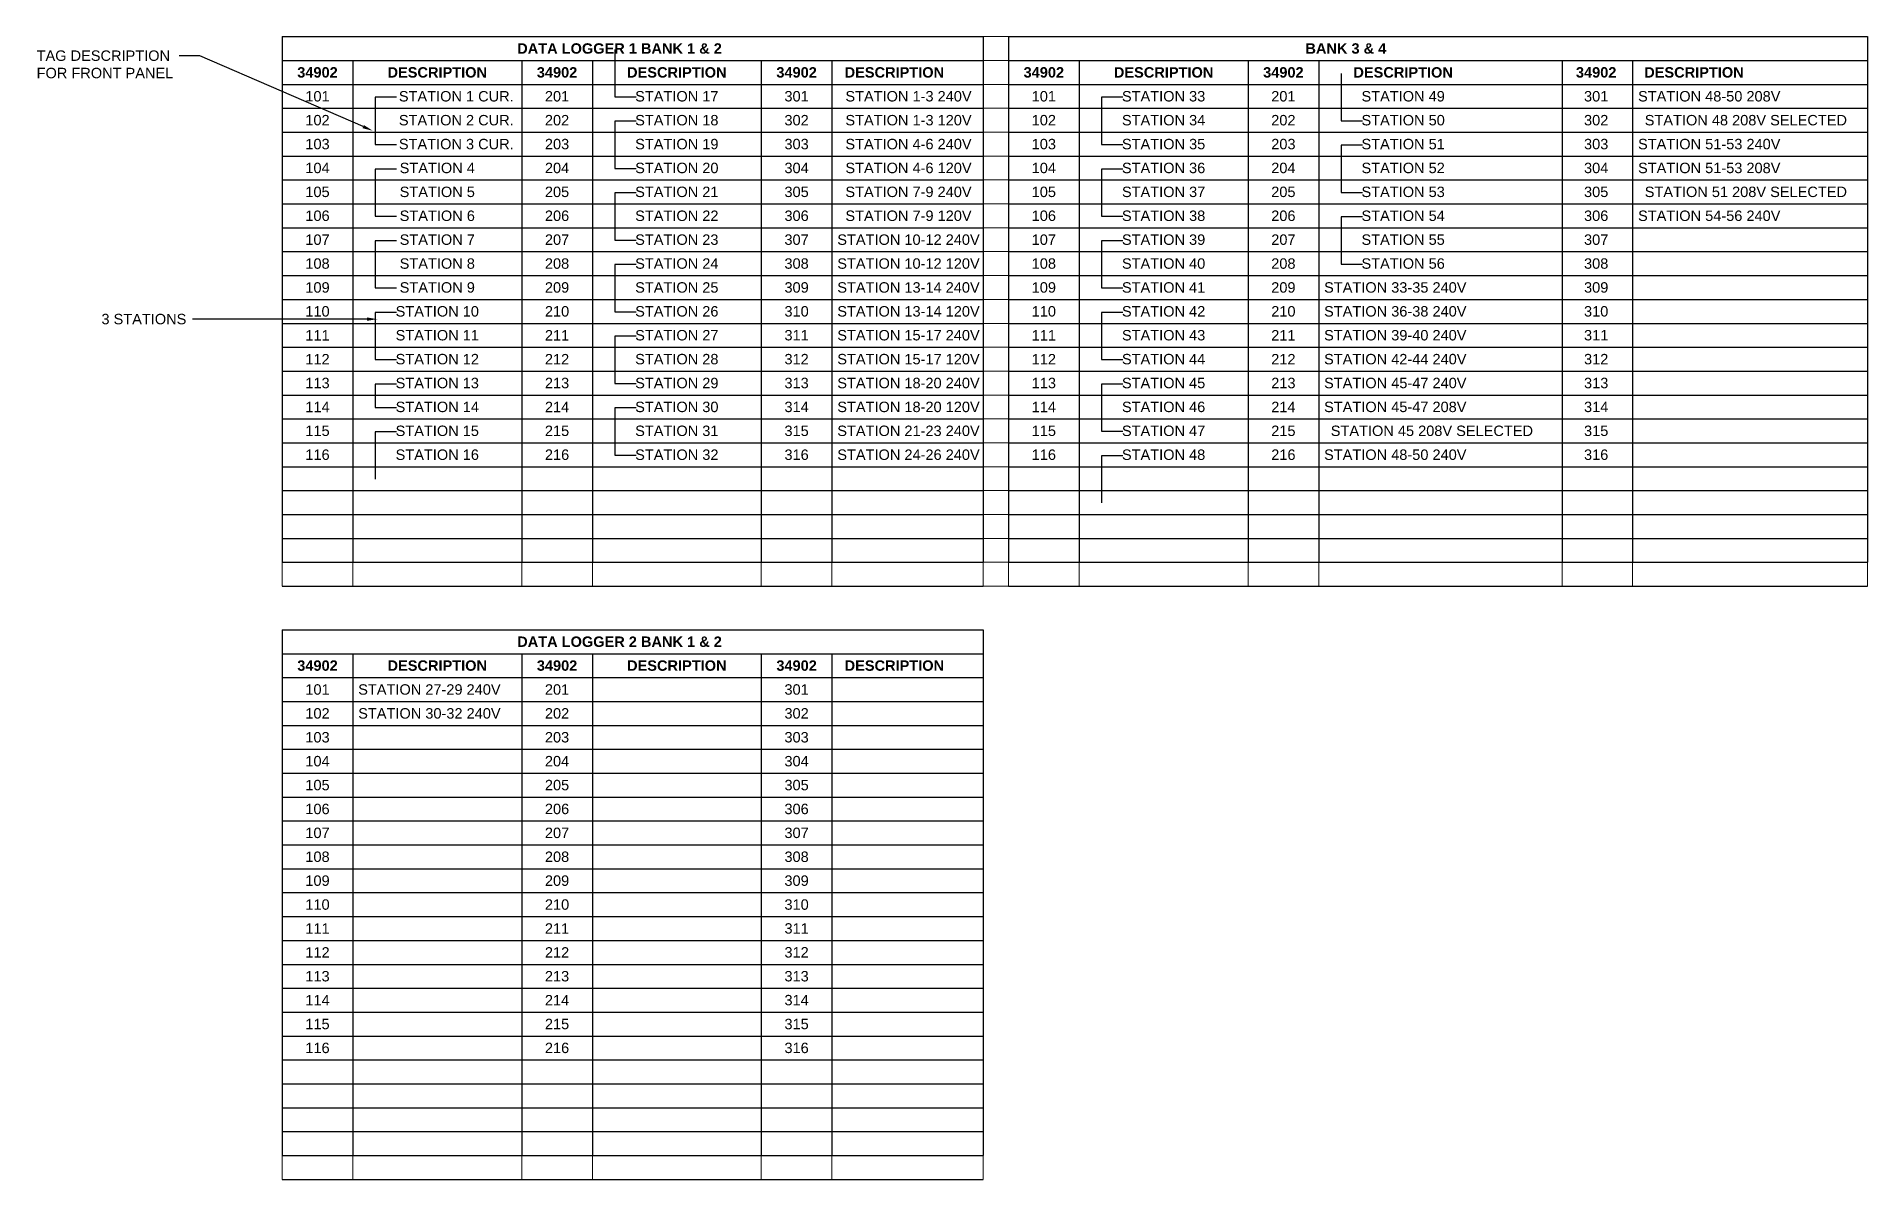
# Model space of a CAD drawing. Header units: inches. Extents: x -228 to 241, y -155 to 115.
# Drawn here: x -154.82 to -132.86, y -96.91 to -83.2 of the extents above; entities that cross this region are included whole.
import ezdxf
from ezdxf import colors
from ezdxf.entities.mleader import LeaderData, LeaderLine
from ezdxf.math import Vec2, Vec3

# ---------------------------------------------------------------- set-up
doc = ezdxf.new("R2010")
doc.units = ezdxf.units.IN
doc.header["$MEASUREMENT"] = 0
for name, color, linetype in [('PANEL DESCRIPTION', 93, 'Continuous'), ('PANEL WIRE', 5, 'Continuous'), ('TEXT', 4, 'Continuous')]:
    doc.layers.add(name, color=color, linetype=linetype)
doc.styles.add('Notes', font='arial.ttf', dxfattribs={"height": 0.125})
doc.styles.get("Standard").update_dxf_attribs({"font": 'arial.ttf'})

msp = doc.modelspace()

# ---------------------------------------------------------------- texts
at = {"layer": 'PANEL WIRE', "color": 4, "char_height": 0.125, "attachment_point": 5}
for s, insert, width in [('{\\fArial|b1|i0|c0|p34;DATA LOGGER 1 BANK 1 & 2}', (-147.830604, -83.346009), 7.97222222), ('{\\fArial|b1|i0|c0|p34;BANK 3 & 4}', (-139.118334, -83.346009), 7.97222222), ('{\\fArial|b1|i0|c0|p34;34902}', (-151.453381, -83.632676), 0.72666667), ('{\\fArial|b1|i0|c0;DESCRIPTION', (-150.016715, -83.632676), 1.90666667), ('{\\fArial|b1|i0|c0|p34;34902}', (-148.580048, -83.632676), 0.72666667), ('{\\fArial|b1|i0|c0;DESCRIPTION', (-147.143381, -83.632676), 1.90666667), ('{\\fArial|b1|i0|c0|p34;34902}', (-145.706715, -83.632676), 0.72666667), ('{\\fArial|b1|i0|c0;DESCRIPTION', (-144.533937, -83.632676), 1.37888889), ('{\\fArial|b1|i0|c0|p34;34902}', (-142.741111, -83.632676), 0.72666667), ('{\\fArial|b1|i0|c0;DESCRIPTION', (-141.304445, -83.632676), 1.90666667), ('{\\fArial|b1|i0|c0|p34;34902}', (-139.867778, -83.632676), 0.72666667), ('{\\fArial|b1|i0|c0;DESCRIPTION', (-138.431111, -83.632676), 1.90666667), ('{\\fArial|b1|i0|c0|p34;34902}', (-136.115735, -83.632676), 0.72666667), ('{\\fArial|b1|i0|c0;DESCRIPTION', (-134.942957, -83.632676), 1.37888889), ('{\\fArial|b0|i0|c0;101', (-151.453381, -83.919343), 0.72666667), ('STATION 1 CUR.', (-149.788468, -83.919343), 1.90666667), ('{\\fArial|b0|i0|c0;201', (-148.580048, -83.919343), 0.72666667), ('STATION 17', (-147.143381, -83.919343), 1.90666667), ('{\\fArial|b0|i0|c0;301', (-145.706715, -83.919343), 0.72666667), ('STATION 1-3 240V', (-144.36451, -83.919343), 2.22171441), ('{\\fArial|b0|i0|c0;101', (-142.741111, -83.919343), 0.72666667), ('STATION 33', (-141.304445, -83.919343), 1.90666667), ('{\\fArial|b0|i0|c0;201', (-139.867778, -83.919343), 0.72666667), ('STATION 49', (-138.431111, -83.919343), 1.90666667), ('{\\fArial|b0|i0|c0;301', (-136.115735, -83.919343), 0.72666667), ('STATION 48-50 208V', (-134.759641, -83.919343), 2.22171441), ('{\\fArial|b0|i0|c0;102', (-151.453381, -84.206009), 0.72666667), ('STATION 2 CUR.', (-149.788467, -84.206009), 1.90666667), ('{\\fArial|b0|i0|c0;202', (-148.580048, -84.206009), 0.72666667), ('STATION 18', (-147.143381, -84.206009), 1.90666667), ('{\\fArial|b0|i0|c0;302', (-145.706715, -84.206009), 0.72666667), ('STATION 1-3 120V', (-144.36451, -84.206009), 2.22171441), ('{\\fArial|b0|i0|c0;102', (-142.741111, -84.206009), 0.72666667), ('STATION 34', (-141.304445, -84.206009), 1.90666667), ('{\\fArial|b0|i0|c0;202', (-139.867778, -84.206009), 0.72666667), ('STATION 50', (-138.431111, -84.206009), 1.90666667), ('{\\fArial|b0|i0|c0;302', (-136.115735, -84.206009), 0.72666667), ('STATION 48 208V SELECTED', (-134.320286, -84.206009), 3.59708337), ('{\\fArial|b0|i0|c0;103', (-151.453381, -84.492676), 0.72666667), ('STATION 3 CUR.', (-149.788467, -84.492676), 1.90666667), ('{\\fArial|b0|i0|c0;203', (-148.580048, -84.492676), 0.72666667), ('STATION 19', (-147.143381, -84.492676), 1.90666667), ('{\\fArial|b0|i0|c0;303', (-145.706715, -84.492676), 0.72666667), ('STATION 4-6 240V', (-144.36451, -84.492676), 2.22171441), ('{\\fArial|b0|i0|c0;103', (-142.741111, -84.492676), 0.72666667), ('STATION 35', (-141.304445, -84.492676), 1.90666667), ('{\\fArial|b0|i0|c0;203', (-139.867778, -84.492676), 0.72666667), ('STATION 51', (-138.431111, -84.492676), 1.90666667), ('{\\fArial|b0|i0|c0;303', (-136.115735, -84.492676), 0.72666667), ('STATION 51-53 240V', (-134.759641, -84.492676), 2.22171441), ('{\\fArial|b0|i0|c0;104', (-151.453381, -84.779343), 0.72666667), ('STATION 4', (-150.016715, -84.779343), 1.90666667), ('{\\fArial|b0|i0|c0;204', (-148.580048, -84.779343), 0.72666667), ('STATION 20', (-147.143381, -84.779343), 1.90666667), ('{\\fArial|b0|i0|c0;304', (-145.706715, -84.779343), 0.72666667), ('STATION 4-6 120V', (-144.36451, -84.779343), 2.22171441), ('{\\fArial|b0|i0|c0;104', (-142.741111, -84.779343), 0.72666667), ('STATION 36', (-141.304445, -84.779343), 1.90666667), ('{\\fArial|b0|i0|c0;204', (-139.867778, -84.779343), 0.72666667), ('STATION 52', (-138.431111, -84.779343), 1.90666667), ('{\\fArial|b0|i0|c0;304', (-136.115735, -84.779343), 0.72666667), ('STATION 51-53 208V', (-134.759641, -84.779343), 2.22171441), ('{\\fArial|b0|i0|c0;105', (-151.453381, -85.066009), 0.72666667), ('STATION 5', (-150.016715, -85.066009), 1.90666667), ('{\\fArial|b0|i0|c0;205', (-148.580048, -85.066009), 0.72666667), ('STATION 21', (-147.143381, -85.066009), 1.90666667), ('{\\fArial|b0|i0|c0;305', (-145.706715, -85.066009), 0.72666667), ('STATION 7-9 240V', (-144.36451, -85.066009), 2.22171441), ('{\\fArial|b0|i0|c0;105', (-142.741111, -85.066009), 0.72666667), ('STATION 37', (-141.304445, -85.066009), 1.90666667), ('{\\fArial|b0|i0|c0;205', (-139.867778, -85.066009), 0.72666667), ('STATION 53', (-138.431111, -85.066009), 1.90666667), ('{\\fArial|b0|i0|c0;305', (-136.115735, -85.066009), 0.72666667), ('STATION 51 208V SELECTED', (-134.320286, -85.066009), 3.59708337), ('{\\fArial|b0|i0|c0;106', (-151.453381, -85.352676), 0.72666667), ('STATION 6', (-150.016715, -85.352676), 1.90666667), ('{\\fArial|b0|i0|c0;206', (-148.580048, -85.352676), 0.72666667), ('STATION 22', (-147.143381, -85.352676), 1.90666667), ('{\\fArial|b0|i0|c0;306', (-145.706715, -85.352676), 0.72666667), ('STATION 7-9 120V', (-144.36451, -85.352676), 2.22171441), ('{\\fArial|b0|i0|c0;106', (-142.741111, -85.352676), 0.72666667), ('STATION 38', (-141.304445, -85.352676), 1.90666667), ('{\\fArial|b0|i0|c0;206', (-139.867778, -85.352676), 0.72666667), ('STATION 54', (-138.431111, -85.352676), 1.90666667), ('{\\fArial|b0|i0|c0;306', (-136.115735, -85.352676), 0.72666667), ('STATION 54-56 240V', (-134.759641, -85.352676), 2.22171441), ('{\\fArial|b0|i0|c0;107', (-151.453381, -85.639343), 0.72666667), ('STATION 7', (-150.016715, -85.639343), 1.90666667), ('{\\fArial|b0|i0|c0;207', (-148.580048, -85.639343), 0.72666667), ('STATION 23', (-147.143381, -85.639343), 1.90666667), ('{\\fArial|b0|i0|c0;307', (-145.706715, -85.639343), 0.72666667), ('STATION 10-12 240V', (-144.36451, -85.639343), 2.22171441), ('{\\fArial|b0|i0|c0;107', (-142.741111, -85.639343), 0.72666667), ('STATION 39', (-141.304445, -85.639343), 1.90666667), ('{\\fArial|b0|i0|c0;207', (-139.867778, -85.639343), 0.72666667), ('STATION 55', (-138.431111, -85.639343), 1.90666667), ('{\\fArial|b0|i0|c0;307', (-136.115735, -85.639343), 0.72666667), ('{\\fArial|b0|i0|c0;108', (-151.453381, -85.926009), 0.72666667), ('STATION 8', (-150.016715, -85.926009), 1.90666667), ('{\\fArial|b0|i0|c0;208', (-148.580048, -85.926009), 0.72666667), ('STATION 24', (-147.143381, -85.926009), 1.90666667), ('{\\fArial|b0|i0|c0;308', (-145.706715, -85.926009), 0.72666667), ('STATION 10-12 120V', (-144.36451, -85.926009), 2.22171441), ('{\\fArial|b0|i0|c0;108', (-142.741111, -85.926009), 0.72666667), ('STATION 40', (-141.304445, -85.926009), 1.90666667), ('{\\fArial|b0|i0|c0;208', (-139.867778, -85.926009), 0.72666667), ('STATION 56', (-138.431111, -85.926009), 1.90666667), ('{\\fArial|b0|i0|c0;308', (-136.115735, -85.926009), 0.72666667), ('{\\fArial|b0|i0|c0;109', (-151.453381, -86.212676), 0.72666667), ('STATION 9', (-150.016715, -86.212676), 1.90666667), ('{\\fArial|b0|i0|c0;209', (-148.580048, -86.212676), 0.72666667), ('STATION 25', (-147.143381, -86.212676), 1.90666667), ('{\\fArial|b0|i0|c0;309', (-145.706715, -86.212676), 0.72666667), ('STATION 13-14 240V', (-144.36451, -86.212676), 2.22171441), ('{\\fArial|b0|i0|c0;109', (-142.741111, -86.212676), 0.72666667), ('STATION 41', (-141.304445, -86.212676), 1.90666667), ('{\\fArial|b0|i0|c0;209', (-139.867778, -86.212676), 0.72666667), ('STATION 33-35 240V', (-138.525574, -86.212676), 2.22171441), ('{\\fArial|b0|i0|c0;309', (-136.115735, -86.212676), 0.72666667), ('{\\fArial|b0|i0|c0;110', (-151.453381, -86.499343), 0.72666667), ('STATION 10', (-150.016715, -86.499343), 1.90666667), ('{\\fArial|b0|i0|c0;210', (-148.580048, -86.499343), 0.72666667), ('STATION 26', (-147.143381, -86.499343), 1.90666667), ('{\\fArial|b0|i0|c0;310', (-145.706715, -86.499343), 0.72666667), ('STATION 13-14 120V', (-144.36451, -86.499343), 2.22171441), ('{\\fArial|b0|i0|c0;110', (-142.741111, -86.499343), 0.72666667), ('STATION 42', (-141.304445, -86.499343), 1.90666667), ('{\\fArial|b0|i0|c0;210', (-139.867778, -86.499343), 0.72666667), ('STATION 36-38 240V', (-138.525574, -86.499343), 2.22171441), ('{\\fArial|b0|i0|c0;310', (-136.115735, -86.499343), 0.72666667), ('{\\fArial|b0|i0|c0;111', (-151.453381, -86.786009), 0.72666667), ('STATION 11', (-150.016715, -86.786009), 1.90666667), ('{\\fArial|b0|i0|c0;211', (-148.580048, -86.786009), 0.72666667), ('STATION 27', (-147.143381, -86.786009), 1.90666667), ('{\\fArial|b0|i0|c0;311', (-145.706715, -86.786009), 0.72666667), ('STATION 15-17 240V', (-144.36451, -86.786009), 2.22171441), ('{\\fArial|b0|i0|c0;111', (-142.741111, -86.786009), 0.72666667), ('STATION 43', (-141.304445, -86.786009), 1.90666667), ('{\\fArial|b0|i0|c0;211', (-139.867778, -86.786009), 0.72666667), ('STATION 39-40 240V', (-138.525574, -86.786009), 2.22171441), ('{\\fArial|b0|i0|c0;311', (-136.115735, -86.786009), 0.72666667), ('{\\fArial|b0|i0|c0;112', (-151.453381, -87.072676), 0.72666667), ('STATION 12', (-150.016715, -87.072676), 1.90666667), ('{\\fArial|b0|i0|c0;212', (-148.580048, -87.072676), 0.72666667), ('STATION 28', (-147.143381, -87.072676), 1.90666667), ('{\\fArial|b0|i0|c0;312', (-145.706715, -87.072676), 0.72666667), ('STATION 15-17 120V', (-144.36451, -87.072676), 2.22171441), ('{\\fArial|b0|i0|c0;112', (-142.741111, -87.072676), 0.72666667), ('STATION 44', (-141.304445, -87.072676), 1.90666667), ('{\\fArial|b0|i0|c0;212', (-139.867778, -87.072676), 0.72666667), ('STATION 42-44 240V', (-138.525574, -87.072676), 2.22171441), ('{\\fArial|b0|i0|c0;312', (-136.115735, -87.072676), 0.72666667), ('{\\fArial|b0|i0|c0;113', (-151.453381, -87.359343), 0.72666667), ('STATION 13', (-150.016715, -87.359343), 1.90666667), ('{\\fArial|b0|i0|c0;213', (-148.580048, -87.359343), 0.72666667), ('STATION 29', (-147.143381, -87.359343), 1.90666667), ('{\\fArial|b0|i0|c0;313', (-145.706715, -87.359343), 0.72666667), ('STATION 18-20 240V', (-144.36451, -87.359343), 2.22171441), ('{\\fArial|b0|i0|c0;113', (-142.741111, -87.359343), 0.72666667), ('STATION 45', (-141.304445, -87.359343), 1.90666667), ('{\\fArial|b0|i0|c0;213', (-139.867778, -87.359343), 0.72666667), ('STATION 45-47 240V', (-138.525574, -87.359343), 2.22171441), ('{\\fArial|b0|i0|c0;313', (-136.115735, -87.359343), 0.72666667), ('{\\fArial|b0|i0|c0;114', (-151.453381, -87.646009), 0.72666667), ('STATION 14', (-150.016715, -87.646009), 1.90666667), ('{\\fArial|b0|i0|c0;214', (-148.580048, -87.646009), 0.72666667), ('STATION 30', (-147.143381, -87.646009), 1.90666667), ('{\\fArial|b0|i0|c0;314', (-145.706715, -87.646009), 0.72666667), ('STATION 18-20 120V', (-144.36451, -87.646009), 2.22171441), ('{\\fArial|b0|i0|c0;114', (-142.741111, -87.646009), 0.72666667), ('STATION 46', (-141.304445, -87.646009), 1.90666667), ('{\\fArial|b0|i0|c0;214', (-139.867778, -87.646009), 0.72666667), ('STATION 45-47 208V', (-138.525574, -87.646009), 2.22171441), ('{\\fArial|b0|i0|c0;314', (-136.115735, -87.646009), 0.72666667), ('{\\fArial|b0|i0|c0;115', (-151.453381, -87.932676), 0.72666667), ('STATION 15', (-150.016715, -87.932676), 1.90666667), ('{\\fArial|b0|i0|c0;215', (-148.580048, -87.932676), 0.72666667), ('STATION 31', (-147.143381, -87.932676), 1.90666667), ('{\\fArial|b0|i0|c0;315', (-145.706715, -87.932676), 0.72666667), ('STATION 21-23 240V', (-144.36451, -87.932676), 2.22171441), ('{\\fArial|b0|i0|c0;115', (-142.741111, -87.932676), 0.72666667), ('STATION 47', (-141.304445, -87.932676), 1.90666667), ('{\\fArial|b0|i0|c0;215', (-139.867778, -87.932676), 0.72666667), ('STATION 45 208V SELECTED', (-138.086219, -87.932676), 3.59708337), ('{\\fArial|b0|i0|c0;315', (-136.115735, -87.932676), 0.72666667), ('{\\fArial|b0|i0|c0;116', (-151.453381, -88.219343), 0.72666667), ('STATION 16', (-150.016715, -88.219343), 1.90666667), ('{\\fArial|b0|i0|c0;216', (-148.580048, -88.219343), 0.72666667), ('STATION 32', (-147.143381, -88.219343), 1.90666667), ('{\\fArial|b0|i0|c0;316', (-145.706715, -88.219343), 0.72666667), ('STATION 24-26 240V', (-144.36451, -88.219343), 2.22171441), ('{\\fArial|b0|i0|c0;116', (-142.741111, -88.219343), 0.72666667), ('STATION 48', (-141.304445, -88.219343), 1.90666667), ('{\\fArial|b0|i0|c0;216', (-139.867778, -88.219343), 0.72666667), ('STATION 48-50 240V', (-138.525574, -88.219343), 2.22171441), ('{\\fArial|b0|i0|c0;316', (-136.115735, -88.219343), 0.72666667), ('{\\fArial|b1|i0|c0|p34;DATA LOGGER 2 BANK 1 & 2}', (-147.830604, -90.462783), 7.97222222), ('{\\fArial|b1|i0|c0|p34;34902}', (-151.453381, -90.749449), 0.72666667), ('{\\fArial|b1|i0|c0;DESCRIPTION', (-150.016715, -90.749449), 1.90666667), ('{\\fArial|b1|i0|c0|p34;34902}', (-148.580048, -90.749449), 0.72666667), ('{\\fArial|b1|i0|c0;DESCRIPTION', (-147.143381, -90.749449), 1.90666667), ('{\\fArial|b1|i0|c0|p34;34902}', (-145.706715, -90.749449), 0.72666667), ('{\\fArial|b1|i0|c0;DESCRIPTION', (-144.533937, -90.749449), 1.37888889), ('{\\fArial|b0|i0|c0;101', (-151.453381, -91.036116), 0.72666667), ('STATION 27-29 240V', (-150.111177, -91.036116), 2.22171441), ('{\\fArial|b0|i0|c0;201', (-148.580048, -91.036116), 0.72666667), ('{\\fArial|b0|i0|c0;301', (-145.706715, -91.036116), 0.72666667), ('{\\fArial|b0|i0|c0;102', (-151.453381, -91.322783), 0.72666667), ('STATION 30-32 240V', (-150.111177, -91.322783), 2.22171441), ('{\\fArial|b0|i0|c0;202', (-148.580048, -91.322783), 0.72666667), ('{\\fArial|b0|i0|c0;302', (-145.706715, -91.322783), 0.72666667), ('{\\fArial|b0|i0|c0;103', (-151.453381, -91.609449), 0.72666667), ('{\\fArial|b0|i0|c0;203', (-148.580048, -91.609449), 0.72666667), ('{\\fArial|b0|i0|c0;303', (-145.706715, -91.609449), 0.72666667), ('{\\fArial|b0|i0|c0;104', (-151.453381, -91.896116), 0.72666667), ('{\\fArial|b0|i0|c0;204', (-148.580048, -91.896116), 0.72666667), ('{\\fArial|b0|i0|c0;304', (-145.706715, -91.896116), 0.72666667), ('{\\fArial|b0|i0|c0;105', (-151.453381, -92.182783), 0.72666667), ('{\\fArial|b0|i0|c0;205', (-148.580048, -92.182783), 0.72666667), ('{\\fArial|b0|i0|c0;305', (-145.706715, -92.182783), 0.72666667), ('{\\fArial|b0|i0|c0;106', (-151.453381, -92.469449), 0.72666667), ('{\\fArial|b0|i0|c0;206', (-148.580048, -92.469449), 0.72666667), ('{\\fArial|b0|i0|c0;306', (-145.706715, -92.469449), 0.72666667), ('{\\fArial|b0|i0|c0;107', (-151.453381, -92.756116), 0.72666667), ('{\\fArial|b0|i0|c0;207', (-148.580048, -92.756116), 0.72666667), ('{\\fArial|b0|i0|c0;307', (-145.706715, -92.756116), 0.72666667), ('{\\fArial|b0|i0|c0;108', (-151.453381, -93.042783), 0.72666667), ('{\\fArial|b0|i0|c0;208', (-148.580048, -93.042783), 0.72666667), ('{\\fArial|b0|i0|c0;308', (-145.706715, -93.042783), 0.72666667), ('{\\fArial|b0|i0|c0;109', (-151.453381, -93.329449), 0.72666667), ('{\\fArial|b0|i0|c0;209', (-148.580048, -93.329449), 0.72666667), ('{\\fArial|b0|i0|c0;309', (-145.706715, -93.329449), 0.72666667), ('{\\fArial|b0|i0|c0;110', (-151.453381, -93.616116), 0.72666667), ('{\\fArial|b0|i0|c0;210', (-148.580048, -93.616116), 0.72666667), ('{\\fArial|b0|i0|c0;310', (-145.706715, -93.616116), 0.72666667), ('{\\fArial|b0|i0|c0;111', (-151.453381, -93.902783), 0.72666667), ('{\\fArial|b0|i0|c0;211', (-148.580048, -93.902783), 0.72666667), ('{\\fArial|b0|i0|c0;311', (-145.706715, -93.902783), 0.72666667), ('{\\fArial|b0|i0|c0;112', (-151.453381, -94.189449), 0.72666667), ('{\\fArial|b0|i0|c0;212', (-148.580048, -94.189449), 0.72666667), ('{\\fArial|b0|i0|c0;312', (-145.706715, -94.189449), 0.72666667), ('{\\fArial|b0|i0|c0;113', (-151.453381, -94.476116), 0.72666667), ('{\\fArial|b0|i0|c0;213', (-148.580048, -94.476116), 0.72666667), ('{\\fArial|b0|i0|c0;313', (-145.706715, -94.476116), 0.72666667), ('{\\fArial|b0|i0|c0;114', (-151.453381, -94.762783), 0.72666667), ('{\\fArial|b0|i0|c0;214', (-148.580048, -94.762783), 0.72666667), ('{\\fArial|b0|i0|c0;314', (-145.706715, -94.762783), 0.72666667), ('{\\fArial|b0|i0|c0;115', (-151.453381, -95.049449), 0.72666667), ('{\\fArial|b0|i0|c0;215', (-148.580048, -95.049449), 0.72666667), ('{\\fArial|b0|i0|c0;315', (-145.706715, -95.049449), 0.72666667), ('{\\fArial|b0|i0|c0;116', (-151.453381, -95.336116), 0.72666667), ('{\\fArial|b0|i0|c0;216', (-148.580048, -95.336116), 0.72666667), ('{\\fArial|b0|i0|c0;316', (-145.706715, -95.336116), 0.72666667)]:
    msp.add_mtext(s, dxfattribs=dict(at, insert=insert, width=width))

# ---------------------------------------------------------------- linework, layer by layer
at = {"layer": 'PANEL WIRE', "color": 3}
for p, q in [((-151.876715, -83.202676), (-143.469445, -83.202676)), ((-151.876715, -83.202676), (-151.876715, -89.509343)), ((-143.469445, -83.202676), (-143.469445, -83.489343)), ((-143.164445, -83.202676), (-132.862659, -83.202676)), ((-143.164445, -83.202676), (-143.164445, -89.509343)), ((-132.862659, -83.202676), (-132.862659, -83.489343)), ((-151.876715, -83.489343), (-151.030048, -83.489343)), ((-151.030048, -83.489343), (-143.469445, -83.489343)), ((-151.030048, -83.489343), (-151.030048, -89.509343)), ((-149.003381, -83.489343), (-149.003381, -89.509343)), ((-148.156715, -83.489343), (-148.156715, -89.509343)), ((-146.130048, -83.489343), (-146.130048, -89.509343)), ((-145.283381, -83.489343), (-145.283381, -89.509343)), ((-143.469445, -83.489343), (-143.469445, -89.509343)), ((-143.164445, -83.489343), (-142.317778, -83.489343)), ((-142.317778, -83.489343), (-132.862659, -83.489343)), ((-142.317778, -83.489343), (-142.317778, -89.509343)), ((-140.291111, -83.489343), (-140.291111, -89.509343)), ((-139.444445, -83.489343), (-139.444445, -89.509343)), ((-136.525179, -83.489343), (-136.525179, -89.509343)), ((-135.678512, -83.489343), (-135.678512, -89.509343)), ((-132.862659, -83.489343), (-132.862659, -89.509343)), ((-151.876715, -83.776009), (-143.469445, -83.776009)), ((-143.164445, -83.776009), (-132.862659, -83.776009)), ((-151.876715, -84.062676), (-143.469445, -84.062676)), ((-143.164445, -84.062676), (-132.862659, -84.062676)), ((-151.876715, -84.349343), (-143.469445, -84.349343)), ((-143.164445, -84.349343), (-132.862659, -84.349343)), ((-151.876715, -84.636009), (-143.469445, -84.636009)), ((-143.164445, -84.636009), (-132.862659, -84.636009)), ((-151.876715, -84.922676), (-143.469445, -84.922676)), ((-143.164445, -84.922676), (-132.862659, -84.922676)), ((-151.876715, -85.209343), (-143.469445, -85.209343)), ((-143.164445, -85.209343), (-132.862659, -85.209343)), ((-151.876715, -85.496009), (-143.469445, -85.496009)), ((-143.164445, -85.496009), (-132.862659, -85.496009)), ((-151.876715, -85.782676), (-143.469445, -85.782676)), ((-143.164445, -85.782676), (-132.862659, -85.782676)), ((-151.876715, -86.069343), (-143.469445, -86.069343)), ((-143.164445, -86.069343), (-132.862659, -86.069343)), ((-151.876715, -86.356009), (-143.469445, -86.356009)), ((-143.164445, -86.356009), (-132.862659, -86.356009)), ((-151.876715, -86.642676), (-143.469445, -86.642676)), ((-143.164445, -86.642676), (-132.862659, -86.642676)), ((-151.876715, -86.929343), (-143.469445, -86.929343)), ((-143.164445, -86.929343), (-132.862659, -86.929343)), ((-151.876715, -87.216009), (-143.469445, -87.216009)), ((-143.164445, -87.216009), (-132.862659, -87.216009)), ((-151.876715, -87.502676), (-143.469445, -87.502676)), ((-143.164445, -87.502676), (-132.862659, -87.502676)), ((-151.876715, -87.789343), (-143.469445, -87.789343)), ((-143.164445, -87.789343), (-132.862659, -87.789343)), ((-151.876715, -88.076009), (-143.469445, -88.076009)), ((-143.164445, -88.076009), (-132.862659, -88.076009)), ((-151.876715, -88.362676), (-143.469445, -88.362676)), ((-143.164445, -88.362676), (-132.862659, -88.362676)), ((-151.876715, -88.649343), (-143.469445, -88.649343)), ((-143.164445, -88.649343), (-132.862659, -88.649343)), ((-151.876715, -88.936009), (-143.469445, -88.936009)), ((-143.164445, -88.936009), (-132.862659, -88.936009)), ((-151.876715, -89.222676), (-143.469445, -89.222676)), ((-143.164445, -89.222676), (-132.862659, -89.222676)), ((-151.876715, -89.509343), (-143.469445, -89.509343)), ((-143.164445, -89.509343), (-132.862659, -89.509343)), ((-151.876715, -89.796009), (-143.469445, -89.796009)), ((-143.164445, -89.796009), (-132.862659, -89.796009)), ((-151.876715, -90.319449), (-143.469445, -90.319449)), ((-151.876715, -90.319449), (-151.876715, -96.626116)), ((-143.469445, -90.319449), (-143.469445, -90.606116)), ((-151.876715, -90.606116), (-151.030048, -90.606116)), ((-151.030048, -90.606116), (-143.469445, -90.606116)), ((-151.030048, -90.606116), (-151.030048, -96.626116)), ((-149.003381, -90.606116), (-149.003381, -96.626116)), ((-148.156715, -90.606116), (-148.156715, -96.626116)), ((-146.130048, -90.606116), (-146.130048, -96.626116)), ((-145.283381, -90.606116), (-145.283381, -96.626116)), ((-143.469445, -90.606116), (-143.469445, -96.626116)), ((-151.876715, -90.892783), (-143.469445, -90.892783)), ((-151.876715, -91.179449), (-143.469445, -91.179449)), ((-151.876715, -91.466116), (-143.469445, -91.466116)), ((-151.876715, -91.752783), (-143.469445, -91.752783)), ((-151.876715, -92.039449), (-143.469445, -92.039449)), ((-151.876715, -92.326116), (-143.469445, -92.326116)), ((-151.876715, -92.612783), (-143.469445, -92.612783)), ((-151.876715, -92.899449), (-143.469445, -92.899449)), ((-151.876715, -93.186116), (-143.469445, -93.186116)), ((-151.876715, -93.472783), (-143.469445, -93.472783)), ((-151.876715, -93.759449), (-143.469445, -93.759449)), ((-151.876715, -94.046116), (-143.469445, -94.046116)), ((-151.876715, -94.332783), (-143.469445, -94.332783)), ((-151.876715, -94.619449), (-143.469445, -94.619449)), ((-151.876715, -94.906116), (-143.469445, -94.906116)), ((-151.876715, -95.192783), (-143.469445, -95.192783)), ((-151.876715, -95.479449), (-143.469445, -95.479449)), ((-151.876715, -95.766116), (-143.469445, -95.766116)), ((-151.876715, -96.052783), (-143.469445, -96.052783)), ((-151.876715, -96.339449), (-143.469445, -96.339449)), ((-151.876715, -96.626116), (-143.469445, -96.626116)), ((-151.876715, -96.912783), (-143.469445, -96.912783))]:
    msp.add_line(p, q, dxfattribs=at)
at = {"layer": 'PANEL WIRE', "color": 8, "lineweight": 0}
for p, q in [((-143.469445, -83.202676), (-143.164445, -83.202676)), ((-143.469445, -83.489343), (-143.164445, -83.489343)), ((-143.469445, -83.776009), (-143.164445, -83.776009)), ((-143.469445, -84.062676), (-143.164445, -84.062676)), ((-143.469445, -84.349343), (-143.164445, -84.349343)), ((-143.469445, -84.636009), (-143.164445, -84.636009)), ((-143.469445, -84.922676), (-143.164445, -84.922676)), ((-143.469445, -85.209343), (-143.164445, -85.209343)), ((-143.469445, -85.496009), (-143.164445, -85.496009)), ((-143.469445, -85.782676), (-143.164445, -85.782676)), ((-143.469445, -86.069343), (-143.164445, -86.069343)), ((-143.469445, -86.356009), (-143.164445, -86.356009)), ((-143.469445, -86.642676), (-143.164445, -86.642676)), ((-143.469445, -86.929343), (-143.164445, -86.929343)), ((-143.469445, -87.216009), (-143.164445, -87.216009)), ((-143.469445, -87.502676), (-143.164445, -87.502676)), ((-143.469445, -87.789343), (-143.164445, -87.789343)), ((-143.469445, -88.076009), (-143.164445, -88.076009)), ((-143.469445, -88.362676), (-143.164445, -88.362676)), ((-143.469445, -88.649343), (-143.164445, -88.649343)), ((-143.469445, -88.936009), (-143.164445, -88.936009)), ((-143.469445, -89.222676), (-143.164445, -89.222676)), ((-151.876715, -89.509343), (-151.876715, -89.796009)), ((-151.030048, -89.509343), (-151.030048, -89.796009)), ((-149.003381, -89.509343), (-149.003381, -89.796009)), ((-148.156715, -89.509343), (-148.156715, -89.796009)), ((-146.130048, -89.509343), (-146.130048, -89.796009)), ((-145.283381, -89.509343), (-145.283381, -89.796009)), ((-143.469445, -89.509343), (-143.164445, -89.509343)), ((-143.469445, -89.509343), (-143.469445, -89.796009)), ((-143.164445, -89.509343), (-143.164445, -89.796009)), ((-142.317778, -89.509343), (-142.317778, -89.796009)), ((-140.291111, -89.509343), (-140.291111, -89.796009)), ((-139.444445, -89.509343), (-139.444445, -89.796009)), ((-136.525179, -89.509343), (-136.525179, -89.796009)), ((-135.678512, -89.509343), (-135.678512, -89.796009)), ((-132.862659, -89.509343), (-132.862659, -89.796009)), ((-143.469445, -89.796009), (-143.164445, -89.796009)), ((-151.876715, -96.626116), (-151.876715, -96.912783)), ((-151.030048, -96.626116), (-151.030048, -96.912783)), ((-149.003381, -96.626116), (-149.003381, -96.912783)), ((-148.156715, -96.626116), (-148.156715, -96.912783)), ((-146.130048, -96.626116), (-146.130048, -96.912783)), ((-145.283381, -96.626116), (-145.283381, -96.912783)), ((-143.469445, -96.626116), (-143.469445, -96.912783))]:
    msp.add_line(p, q, dxfattribs=at)
at = {"layer": 'TEXT'}
for p, q in [((-147.888665, -83.35767), (-147.888665, -83.924691)), ((-139.176395, -83.644336), (-139.176395, -84.211358)), ((-150.504625, -83.931003), (-150.761998, -83.931003)), ((-150.761998, -83.931003), (-150.761998, -84.498025)), ((-147.888665, -83.924691), (-147.631292, -83.924691)), ((-141.792355, -83.931003), (-142.049728, -83.931003)), ((-142.049728, -83.931003), (-142.049728, -84.498025)), ((-147.631292, -84.21767), (-147.888665, -84.21767)), ((-147.888665, -84.21767), (-147.888665, -84.784691)), ((-139.176395, -84.211358), (-138.919022, -84.211358)), ((-150.761998, -84.498025), (-150.504625, -84.498025)), ((-142.049728, -84.498025), (-141.792355, -84.498025)), ((-138.919022, -84.504336), (-139.176395, -84.504336)), ((-139.176395, -84.504336), (-139.176395, -85.071358)), ((-150.504625, -84.791003), (-150.761998, -84.791003)), ((-150.761998, -84.791003), (-150.761998, -85.358025)), ((-147.888665, -84.784691), (-147.631292, -84.784691)), ((-141.792355, -84.791003), (-142.049728, -84.791003)), ((-142.049728, -84.791003), (-142.049728, -85.358025)), ((-147.631292, -85.07767), (-147.888665, -85.07767)), ((-147.888665, -85.07767), (-147.888665, -85.644691)), ((-139.176395, -85.071358), (-138.919022, -85.071358)), ((-150.761998, -85.358025), (-150.504625, -85.358025)), ((-142.049728, -85.358025), (-141.792355, -85.358025)), ((-138.919022, -85.364336), (-139.176395, -85.364336)), ((-139.176395, -85.364336), (-139.176395, -85.931358)), ((-150.504625, -85.651003), (-150.761998, -85.651003)), ((-150.761998, -85.651003), (-150.761998, -86.218025)), ((-147.888665, -85.644691), (-147.631292, -85.644691)), ((-141.792355, -85.651003), (-142.049728, -85.651003)), ((-142.049728, -85.651003), (-142.049728, -86.218025)), ((-147.631292, -85.93767), (-147.888665, -85.93767)), ((-147.888665, -85.93767), (-147.888665, -86.504691)), ((-139.176395, -85.931358), (-138.919022, -85.931358)), ((-150.761998, -86.218025), (-150.504625, -86.218025)), ((-142.049728, -86.218025), (-141.792355, -86.218025)), ((-150.504625, -86.511003), (-150.761998, -86.511003)), ((-150.761998, -86.511003), (-150.761998, -87.078025)), ((-147.888665, -86.504691), (-147.631292, -86.504691)), ((-141.792355, -86.511003), (-142.049728, -86.511003)), ((-142.049728, -86.511003), (-142.049728, -87.078025)), ((-147.631292, -86.79767), (-147.888665, -86.79767)), ((-147.888665, -86.79767), (-147.888665, -87.364691)), ((-150.761998, -87.078025), (-150.504625, -87.078025)), ((-142.049728, -87.078025), (-141.792355, -87.078025)), ((-150.504625, -87.371003), (-150.761998, -87.371003)), ((-150.761998, -87.371003), (-150.761998, -87.651358)), ((-147.888665, -87.364691), (-147.631292, -87.364691)), ((-141.792355, -87.371003), (-142.049728, -87.371003)), ((-142.049728, -87.371003), (-142.049728, -87.938025)), ((-150.761998, -87.651358), (-150.504625, -87.651358)), ((-147.631292, -87.65767), (-147.888665, -87.65767)), ((-147.888665, -87.65767), (-147.888665, -88.224691)), ((-150.504625, -87.944336), (-150.761998, -87.944336)), ((-150.761998, -87.944336), (-150.761998, -88.511358)), ((-142.049728, -87.938025), (-141.792355, -87.938025)), ((-147.888665, -88.224691), (-147.631292, -88.224691)), ((-141.792355, -88.231003), (-142.049728, -88.231003)), ((-142.049728, -88.231003), (-142.049728, -88.798025))]:
    msp.add_line(p, q, dxfattribs=at)

msp.set_redraw_order([(e.dxf.handle, doc.entitydb.next_handle()) for e in msp.query("TEXT MTEXT ATTDEF DIMENSION ARC_DIMENSION")])  # texts and dimensions are drawn at this point

# ---------------------------------------------------------------- leaders
at = {"layer": 'PANEL DESCRIPTION'}
ml = msp.add_multileader_mtext('Standard', dxfattribs=at)
ml.set_content('TAG DESCRIPTION\\PFOR FRONT PANEL', color=256, style='Notes')
ml.set_leader_properties()
ml.build(insert=Vec2(0, 0))
ml.multileader.update_dxf_attribs({"dogleg_length": 0.25, "arrow_head_size": 0.125})
ctx = ml.context
ctx.base_point, ctx.char_height, ctx.arrow_head_size, ctx.landing_gap_size, ctx.plane_origin = Vec3(-154.912592, -83.432205), 0.125, 0.125, 0.09, Vec3(-150.790477, -84.332374)
notes = []
notes.append((ctx, [(0, (1, 1, 0), (-152.863475, -83.432205), (-1, 0), 0.25, [(0, [(-150.790477, -84.332374)], 0, [])])]))
ctx.mtext.insert, ctx.mtext.flow_direction = Vec3(-154.822592, -83.368639), 5
ml = msp.add_multileader_mtext('Standard', dxfattribs=at)
ml.set_content('3 STATIONS', color=256, style='Notes')
ml.set_leader_properties()
ml.build(insert=Vec2(0, 0))
ml.multileader.update_dxf_attribs({"dogleg_length": 0.25, "arrow_head_size": 0.125})
ctx = ml.context
ctx.base_point, ctx.char_height, ctx.arrow_head_size, ctx.landing_gap_size, ctx.plane_origin = Vec3(-154.135161, -86.592299), 0.125, 0.125, 0.09, Vec3(-150.735807, -86.592299)
notes.append((ctx, [(0, (1, 1, 0), (-152.702773, -86.592299), (-1, 0), 0.25, [(0, [(-150.735807, -86.592299)], 0, [])])]))
ctx.mtext.insert, ctx.mtext.flow_direction = Vec3(-154.045161, -86.528691), 5
for ctx, leaders in notes:
    for number, flags, end, landing, length, lines in leaders:
        leader = LeaderData()
        leader.index, (leader.has_last_leader_line, leader.has_dogleg_vector, leader.attachment_direction) = number, flags
        leader.last_leader_point, leader.dogleg_vector, leader.dogleg_length = Vec3(end), Vec3(landing), length
        for number, points, colour, breaks in lines:
            line = LeaderLine()
            line.index, line.vertices, line.color, line.breaks = number, Vec3.list(points), colors.encode_raw_color(colour), breaks
            leader.lines.append(line)
        ctx.leaders.append(leader)

doc.saveas('drawing.dxf')
